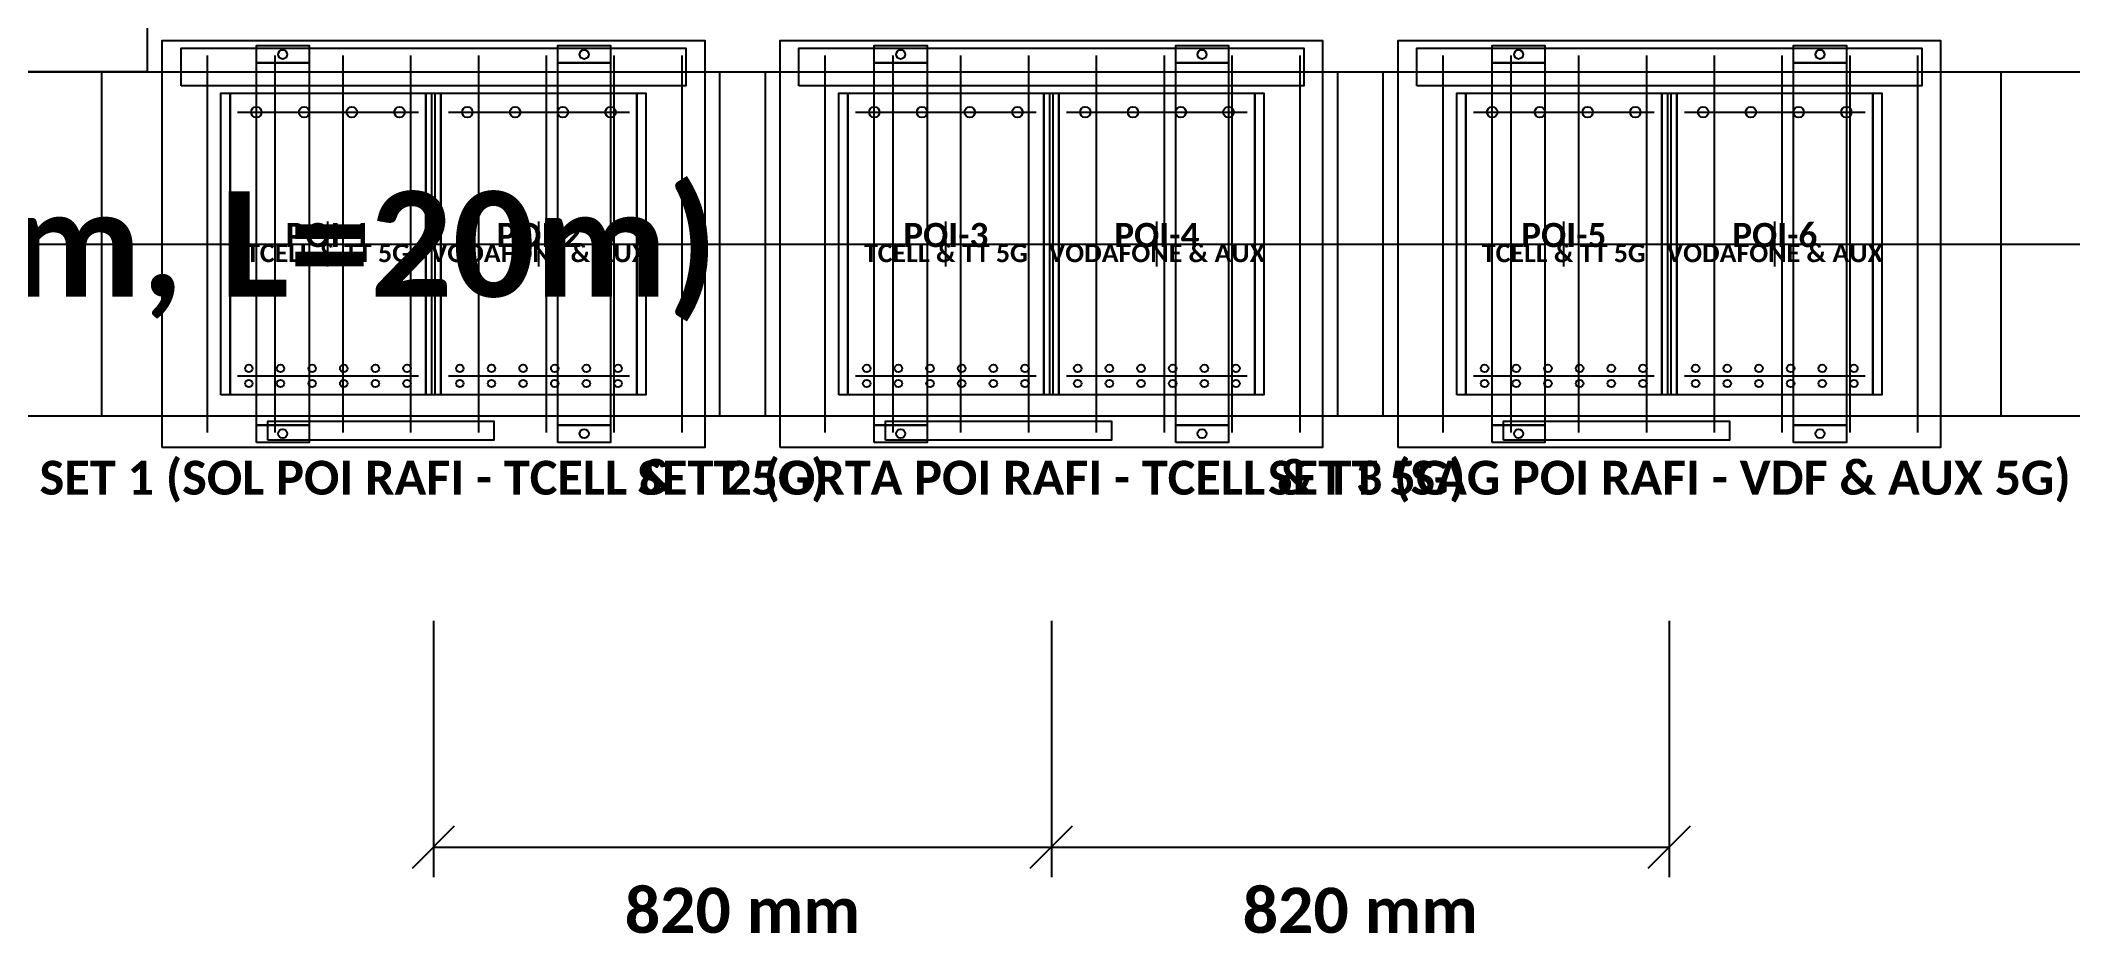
# Model space of a CAD drawing. Header units: millimetres. Extents: x -17300 to 15028, y -21450 to 26300.
# Drawn here: x -2941 to -252, y 6399 to 7584 of the extents above; entities that cross this region are included whole.
import ezdxf
from ezdxf.enums import TextEntityAlignment as Align

# ---------------------------------------------------------------- set-up
doc = ezdxf.new("R2010")
doc.units = ezdxf.units.MM
for name, color, linetype in [('CELIK_KIRIS_KOLON', 9, 'CONTINUOUS'), ('EKP_POI_MODULLERI', 40, 'CONTINUOUS'), ('EKP_POI_TASIYICI_SASE', 30, 'CONTINUOUS'), ('METIN_BILGI', 7, 'CONTINUOUS'), ('MONTAJ_BORULARI', 2, 'CONTINUOUS'), ('OLCULER', 1, 'CONTINUOUS')]:
    doc.layers.add(name, color=color, linetype=linetype)
doc.styles.get("Standard").update_dxf_attribs({"font": 'calibrib.ttf'})

msp = doc.modelspace()

# ---------------------------------------------------------------- texts
at = {"layer": 'EKP_POI_MODULLERI'}
for s, height, p in [('POI-6', 32, (-640, 7326)), ('POI-1', 32, (-2560, 7326)), ('POI-2', 32, (-2280, 7326)), ('POI-3', 32, (-1740, 7326)), ('POI-4', 32, (-1460, 7326)), ('POI-5', 32, (-920, 7326)), ('TCELL & TT 5G', 24, (-2560, 7302)), ('VODAFONE & AUX', 24, (-2280, 7302)), ('TCELL & TT 5G', 24, (-1740, 7302)), ('VODAFONE & AUX', 24, (-1460, 7302)), ('TCELL & TT 5G', 24, (-920, 7302)), ('VODAFONE & AUX', 24, (-640, 7302))]:
    msp.add_text(s, height=height, dxfattribs=at).set_placement(p, align=Align.MIDDLE_CENTER)
at = {"layer": 'METIN_BILGI'}
for s, p in [('SET 1 (SOL POI RAFI - TCELL & TT 5G)', (-2420, 7004)), ('SET 2 (ORTA POI RAFI - TCELL & TT 5G)', (-1600, 7004)), ('SET 3 (SAG POI RAFI - VDF & AUX 5G)', (-780, 7004))]:
    msp.add_text(s, height=45, dxfattribs=at).set_placement(p, align=Align.MIDDLE_CENTER)
at = {"layer": 'MONTAJ_BORULARI'}
msp.add_text('CATI UCU TASIYICI SILINDIR BORU (DIA 457mm / O45.7cm, L=20m)', height=140, dxfattribs=at).set_placement((-8000, 7314), align=Align.MIDDLE_LEFT)
at = {"layer": 'OLCULER'}
for p in [(-2010, 6430), (-1190, 6430)]:
    msp.add_text('820 mm', height=60, dxfattribs=at).set_placement(p, align=Align.MIDDLE_CENTER)

# ---------------------------------------------------------------- linework, layer by layer
at = {"layer": 'CELIK_KIRIS_KOLON'}
msp.add_lwpolyline([(-3000, 7542.5), (-3000, 8500), (-2800, 8500), (-2800, 7542.5)], close=True, dxfattribs=at)
at = {"layer": 'EKP_POI_MODULLERI'}
for p, q in [((-2680, 7489), (-2440, 7489)), ((-2400, 7489), (-2160, 7489)), ((-1860, 7489), (-1620, 7489)), ((-1580, 7489), (-1340, 7489)), ((-1040, 7489), (-800, 7489)), ((-760, 7489), (-520, 7489)), ((-2560, 7284), (-2560, 7344)), ((-2280, 7284), (-2280, 7344)), ((-1740, 7284), (-1740, 7344)), ((-1460, 7284), (-1460, 7344)), ((-920, 7284), (-920, 7344)), ((-640, 7284), (-640, 7344)), ((-2590, 7314), (-2530, 7314)), ((-2310, 7314), (-2250, 7314)), ((-1770, 7314), (-1710, 7314)), ((-1490, 7314), (-1430, 7314)), ((-950, 7314), (-890, 7314)), ((-670, 7314), (-610, 7314)), ((-2680, 7139), (-2440, 7139)), ((-2400, 7139), (-2160, 7139)), ((-1860, 7139), (-1620, 7139)), ((-1580, 7139), (-1340, 7139)), ((-1040, 7139), (-800, 7139)), ((-760, 7139), (-520, 7139))]:
    msp.add_line(p, q, dxfattribs=at)
for points in [[(-2702, 7114), (-2702, 7514), (-2690, 7514), (-2690, 7114)], [(-2690, 7114), (-2690, 7514), (-2430, 7514), (-2430, 7114)], [(-2430, 7114), (-2430, 7514), (-2418, 7514), (-2418, 7114)], [(-2422, 7114), (-2422, 7514), (-2410, 7514), (-2410, 7114)], [(-2410, 7114), (-2410, 7514), (-2150, 7514), (-2150, 7114)], [(-2150, 7114), (-2150, 7514), (-2138, 7514), (-2138, 7114)], [(-1882, 7114), (-1882, 7514), (-1870, 7514), (-1870, 7114)], [(-1870, 7114), (-1870, 7514), (-1610, 7514), (-1610, 7114)], [(-1610, 7114), (-1610, 7514), (-1598, 7514), (-1598, 7114)], [(-1602, 7114), (-1602, 7514), (-1590, 7514), (-1590, 7114)], [(-1590, 7114), (-1590, 7514), (-1330, 7514), (-1330, 7114)], [(-1330, 7114), (-1330, 7514), (-1318, 7514), (-1318, 7114)], [(-1062, 7114), (-1062, 7514), (-1050, 7514), (-1050, 7114)], [(-1050, 7114), (-1050, 7514), (-790, 7514), (-790, 7114)], [(-790, 7114), (-790, 7514), (-778, 7514), (-778, 7114)], [(-782, 7114), (-782, 7514), (-770, 7514), (-770, 7114)], [(-770, 7114), (-770, 7514), (-510, 7514), (-510, 7114)], [(-510, 7114), (-510, 7514), (-498, 7514), (-498, 7114)]]:
    msp.add_lwpolyline(points, close=True, dxfattribs=at)
for centre, radius in [((-2655, 7489), 7), ((-2591.7, 7489), 7), ((-2528.3, 7489), 7), ((-2465, 7489), 7), ((-2375, 7489), 7), ((-2311.7, 7489), 7), ((-2248.3, 7489), 7), ((-2185, 7489), 7), ((-1835, 7489), 7), ((-1771.7, 7489), 7), ((-1708.3, 7489), 7), ((-1645, 7489), 7), ((-1555, 7489), 7), ((-1491.7, 7489), 7), ((-1428.3, 7489), 7), ((-1365, 7489), 7), ((-1015, 7489), 7), ((-951.7, 7489), 7), ((-888.3, 7489), 7), ((-825, 7489), 7), ((-735, 7489), 7), ((-671.7, 7489), 7), ((-608.3, 7489), 7), ((-545, 7489), 7), ((-2665, 7149), 5), ((-2665, 7129), 5), ((-2623, 7149), 5), ((-2623, 7129), 5), ((-2581, 7149), 5), ((-2581, 7129), 5), ((-2539, 7149), 5), ((-2539, 7129), 5), ((-2497, 7149), 5), ((-2497, 7129), 5), ((-2455, 7149), 5), ((-2455, 7129), 5), ((-2385, 7149), 5), ((-2385, 7129), 5), ((-2343, 7149), 5), ((-2343, 7129), 5), ((-2301, 7149), 5), ((-2301, 7129), 5), ((-2259, 7149), 5), ((-2259, 7129), 5), ((-2217, 7149), 5), ((-2217, 7129), 5), ((-2175, 7149), 5), ((-2175, 7129), 5), ((-1845, 7149), 5), ((-1845, 7129), 5), ((-1803, 7149), 5), ((-1803, 7129), 5), ((-1761, 7149), 5), ((-1761, 7129), 5), ((-1719, 7149), 5), ((-1719, 7129), 5), ((-1677, 7149), 5), ((-1677, 7129), 5), ((-1635, 7149), 5), ((-1635, 7129), 5), ((-1565, 7149), 5), ((-1565, 7129), 5), ((-1523, 7149), 5), ((-1523, 7129), 5), ((-1481, 7149), 5), ((-1481, 7129), 5), ((-1439, 7149), 5), ((-1439, 7129), 5), ((-1397, 7149), 5), ((-1397, 7129), 5), ((-1355, 7149), 5), ((-1355, 7129), 5), ((-1025, 7149), 5), ((-1025, 7129), 5), ((-983, 7149), 5), ((-983, 7129), 5), ((-941, 7149), 5), ((-941, 7129), 5), ((-899, 7149), 5), ((-899, 7129), 5), ((-857, 7149), 5), ((-857, 7129), 5), ((-815, 7149), 5), ((-815, 7129), 5), ((-745, 7149), 5), ((-745, 7129), 5), ((-703, 7149), 5), ((-703, 7129), 5), ((-661, 7149), 5), ((-661, 7129), 5), ((-619, 7149), 5), ((-619, 7129), 5), ((-577, 7149), 5), ((-577, 7129), 5), ((-535, 7149), 5), ((-535, 7129), 5)]:
    msp.add_circle(centre, radius, dxfattribs=at)
at = {"layer": 'EKP_POI_TASIYICI_SASE'}
for p, q in [((-2720, 7064), (-2720, 7564)), ((-2630, 7064), (-2630, 7564)), ((-2540, 7064), (-2540, 7564)), ((-2450, 7064), (-2450, 7564)), ((-2360, 7064), (-2360, 7564)), ((-2270, 7064), (-2270, 7564)), ((-2180, 7064), (-2180, 7564)), ((-2090, 7064), (-2090, 7564)), ((-1900, 7064), (-1900, 7564)), ((-1810, 7064), (-1810, 7564)), ((-1720, 7064), (-1720, 7564)), ((-1630, 7064), (-1630, 7564)), ((-1540, 7064), (-1540, 7564)), ((-1450, 7064), (-1450, 7564)), ((-1360, 7064), (-1360, 7564)), ((-1270, 7064), (-1270, 7564)), ((-1080, 7064), (-1080, 7564)), ((-990, 7064), (-990, 7564)), ((-900, 7064), (-900, 7564)), ((-810, 7064), (-810, 7564)), ((-720, 7064), (-720, 7564)), ((-630, 7064), (-630, 7564)), ((-540, 7064), (-540, 7564)), ((-450, 7064), (-450, 7564))]:
    msp.add_line(p, q, dxfattribs=at)
for points in [[(-2780, 7044), (-2780, 7584), (-2060, 7584), (-2060, 7044)], [(-2755, 7524), (-2755, 7574), (-2085, 7574), (-2085, 7524)], [(-2655, 7554.5), (-2655, 7577.5), (-2585, 7577.5), (-2585, 7554.5)], [(-2255, 7554.5), (-2255, 7577.5), (-2185, 7577.5), (-2185, 7554.5)], [(-1960, 7044), (-1960, 7584), (-1240, 7584), (-1240, 7044)], [(-1935, 7524), (-1935, 7574), (-1265, 7574), (-1265, 7524)], [(-1835, 7554.5), (-1835, 7577.5), (-1765, 7577.5), (-1765, 7554.5)], [(-1435, 7554.5), (-1435, 7577.5), (-1365, 7577.5), (-1365, 7554.5)], [(-1140, 7044), (-1140, 7584), (-420, 7584), (-420, 7044)], [(-1115, 7524), (-1115, 7574), (-445, 7574), (-445, 7524)], [(-1015, 7554.5), (-1015, 7577.5), (-945, 7577.5), (-945, 7554.5)], [(-615, 7554.5), (-615, 7577.5), (-545, 7577.5), (-545, 7554.5)], [(-2655, 7073.5), (-2655, 7554.5), (-2585, 7554.5), (-2585, 7073.5)], [(-2255, 7073.5), (-2255, 7554.5), (-2185, 7554.5), (-2185, 7073.5)], [(-1835, 7073.5), (-1835, 7554.5), (-1765, 7554.5), (-1765, 7073.5)], [(-1435, 7073.5), (-1435, 7554.5), (-1365, 7554.5), (-1365, 7073.5)], [(-1015, 7073.5), (-1015, 7554.5), (-945, 7554.5), (-945, 7073.5)], [(-615, 7073.5), (-615, 7554.5), (-545, 7554.5), (-545, 7073.5)], [(-2640, 7054), (-2640, 7079), (-2340, 7079), (-2340, 7054)], [(-1820, 7054), (-1820, 7079), (-1520, 7079), (-1520, 7054)], [(-1000, 7054), (-1000, 7079), (-700, 7079), (-700, 7054)], [(-2655, 7050.5), (-2655, 7073.5), (-2585, 7073.5), (-2585, 7050.5)], [(-2255, 7050.5), (-2255, 7073.5), (-2185, 7073.5), (-2185, 7050.5)], [(-1835, 7050.5), (-1835, 7073.5), (-1765, 7073.5), (-1765, 7050.5)], [(-1435, 7050.5), (-1435, 7073.5), (-1365, 7073.5), (-1365, 7050.5)], [(-1015, 7050.5), (-1015, 7073.5), (-945, 7073.5), (-945, 7050.5)], [(-615, 7050.5), (-615, 7073.5), (-545, 7073.5), (-545, 7050.5)]]:
    msp.add_lwpolyline(points, close=True, dxfattribs=at)
for centre in [(-2620, 7565.5), (-2220, 7565.5), (-1800, 7565.5), (-1400, 7565.5), (-980, 7565.5), (-580, 7565.5), (-2620, 7062.5), (-2220, 7062.5), (-1800, 7062.5), (-1400, 7062.5), (-980, 7062.5), (-580, 7062.5)]:
    msp.add_circle(centre, 6, dxfattribs=at)
at = {"layer": 'MONTAJ_BORULARI'}
for p, q in [((-13000, 7314), (7000, 7314)), ((-2900, 7314), (-1940, 7314)), ((-2080, 7314), (-1120, 7314)), ((-1260, 7314), (-300, 7314))]:
    msp.add_line(p, q, dxfattribs=at)
for points in [[(-13000, 7085.5), (-13000, 7542.5), (7000, 7542.5), (7000, 7085.5)], [(-2860, 7085.5), (-2860, 7542.5), (-1980, 7542.5), (-1980, 7085.5)], [(-2040, 7085.5), (-2040, 7542.5), (-1160, 7542.5), (-1160, 7085.5)], [(-1220, 7085.5), (-1220, 7542.5), (-340, 7542.5), (-340, 7085.5)]]:
    msp.add_lwpolyline(points, close=True, dxfattribs=at)
at = {"layer": 'OLCULER'}
for p, q in [((-2420, 6814), (-2420, 6474)), ((-1600, 6814), (-1600, 6474)), ((-1600, 6814), (-1600, 6474)), ((-780, 6814), (-780, 6474)), ((-2448, 6486), (-2392, 6542)), ((-1628, 6486), (-1572, 6542)), ((-1628, 6486), (-1572, 6542)), ((-808, 6486), (-752, 6542)), ((-2420, 6514), (-1600, 6514)), ((-1600, 6514), (-780, 6514))]:
    msp.add_line(p, q, dxfattribs=at)

msp.set_redraw_order([(e.dxf.handle, doc.entitydb.next_handle()) for e in msp.query("TEXT MTEXT ATTDEF DIMENSION ARC_DIMENSION")])  # texts and dimensions are drawn at this point

doc.saveas('drawing.dxf')
